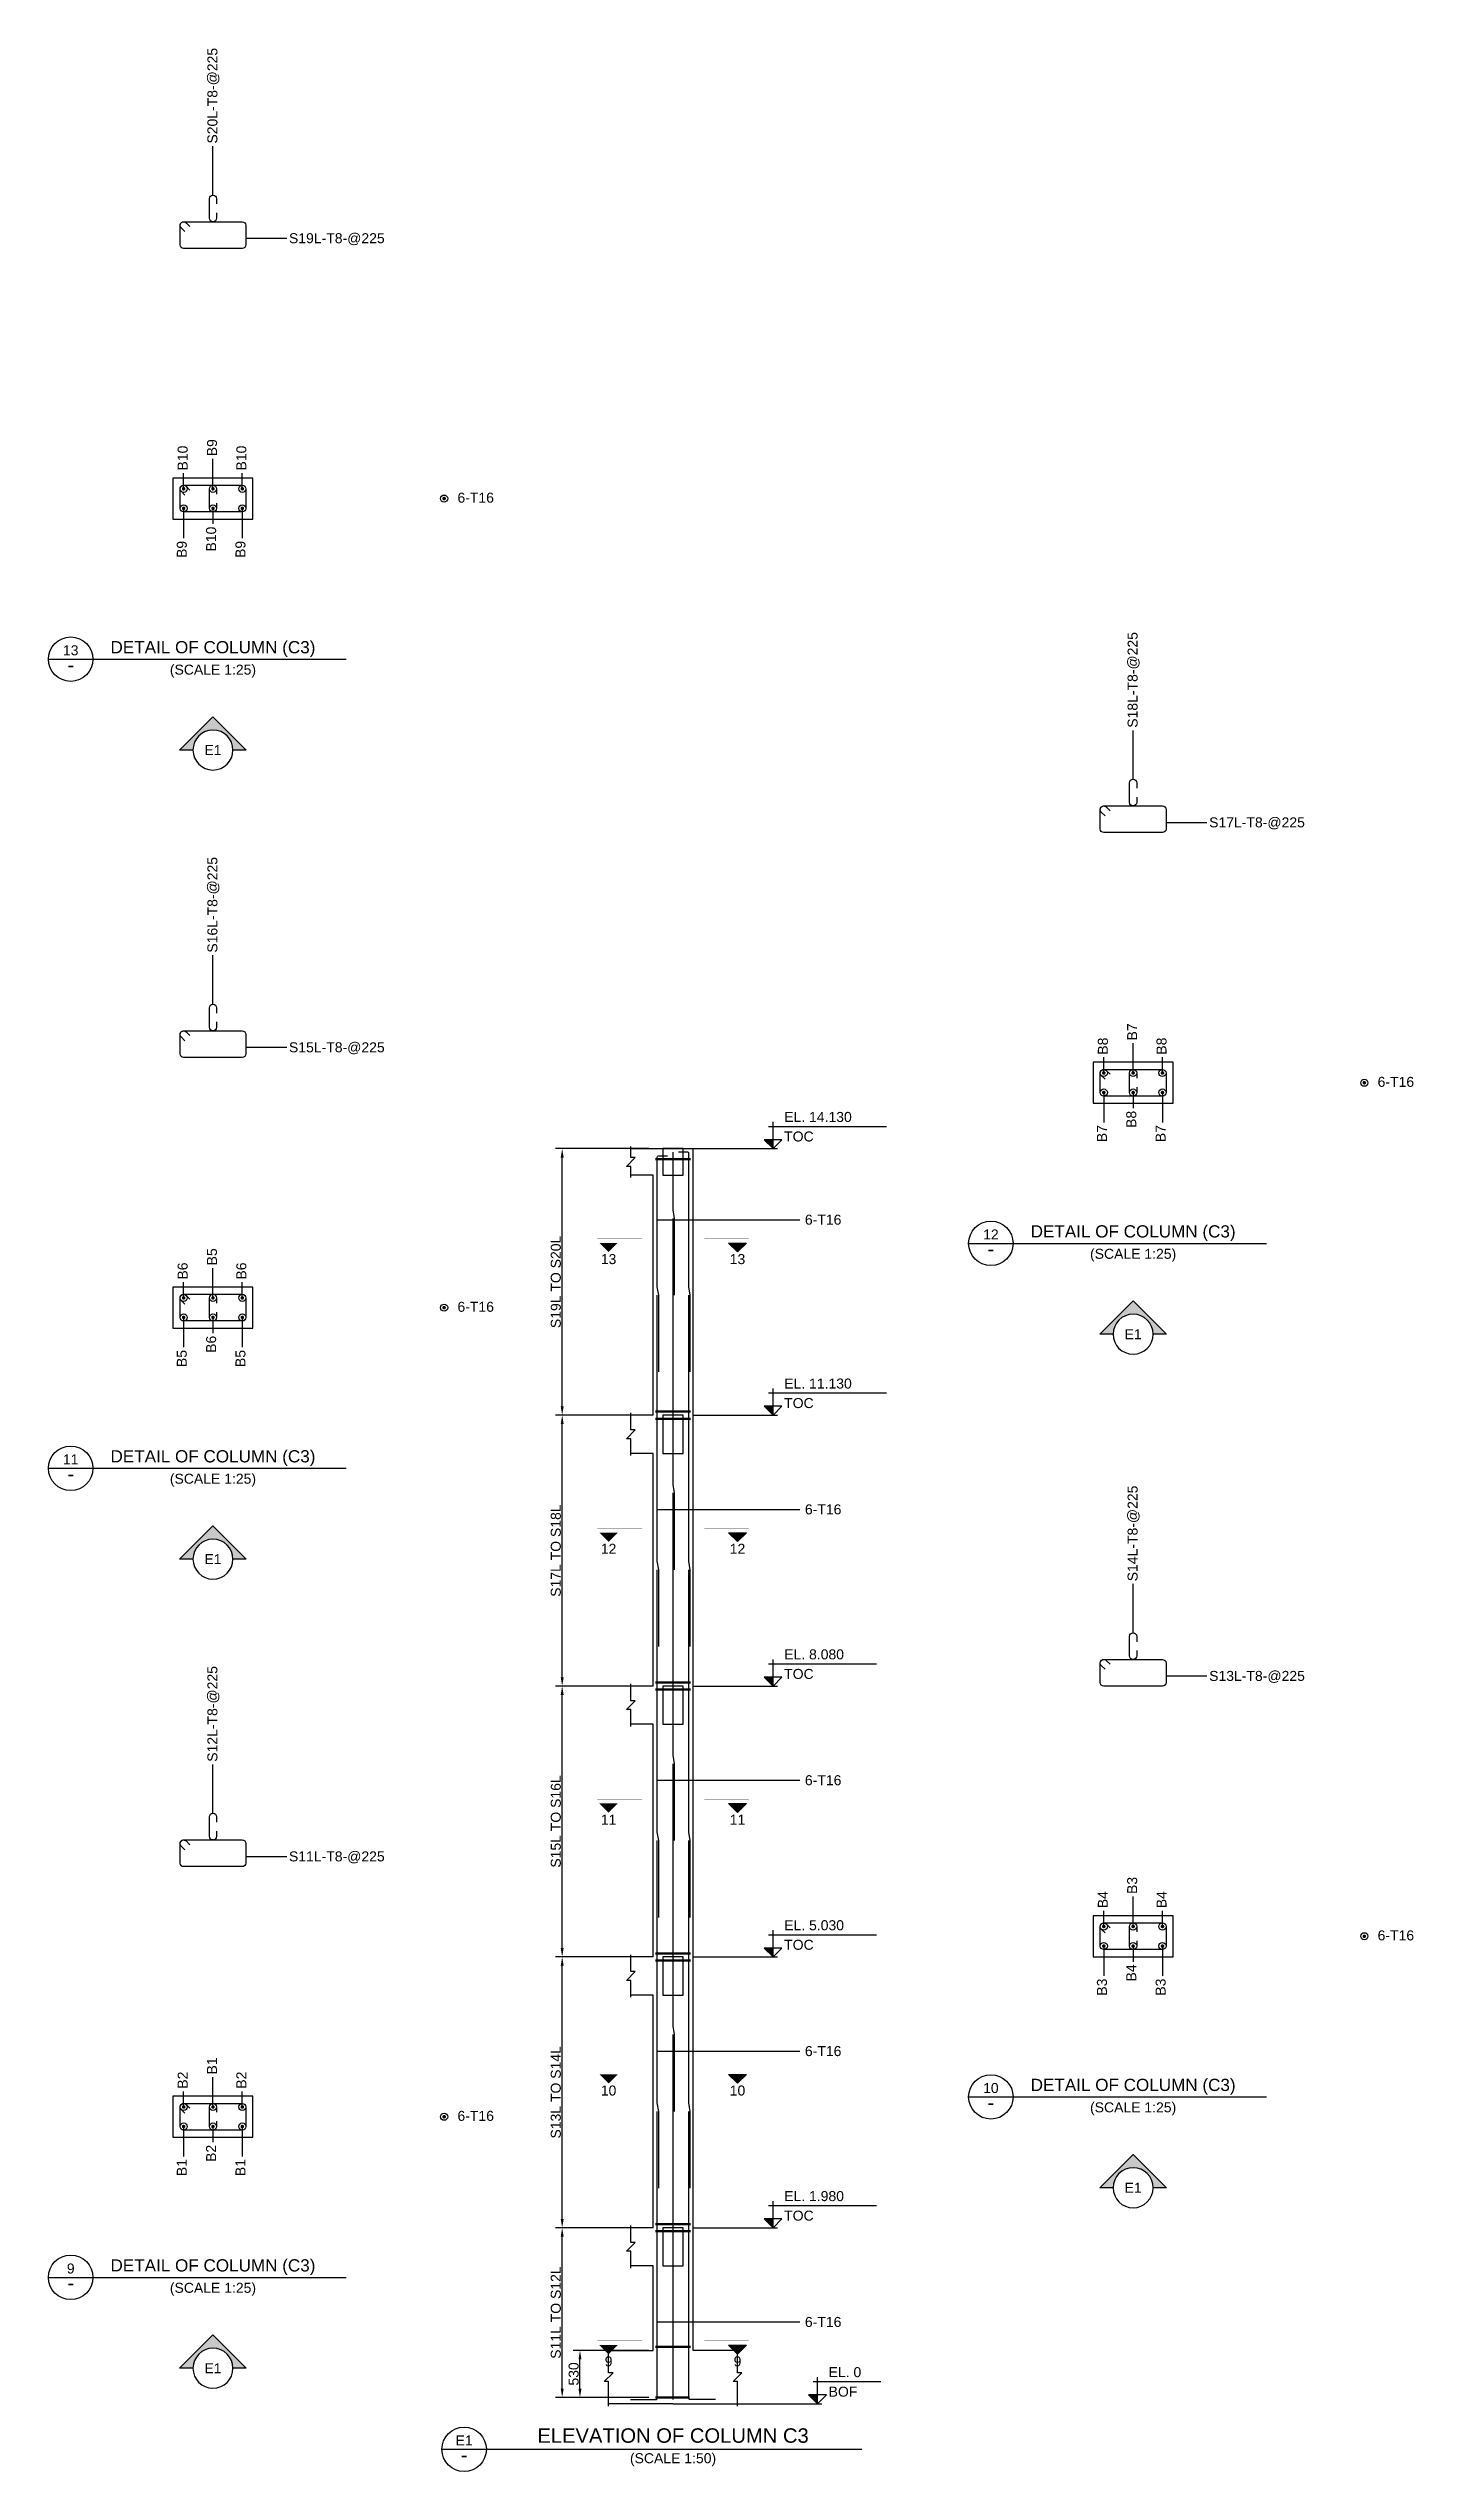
# Model space of a CAD drawing. Header units: inches. Extents: x -816171 to 9366335, y -450961 to 689132.
# Drawn here: x 123873 to 154581, y 15806 to 70342 of the extents above; entities that cross this region are included whole.
import ezdxf
from ezdxf.enums import TextEntityAlignment as Align

# ---------------------------------------------------------------- set-up
doc = ezdxf.new("R2010")
doc.units = ezdxf.units.IN
doc.header["$MEASUREMENT"] = 0
doc.linetypes.add('SCHidden', pattern=[1000, 500, -500])
for name, color, linetype in [('colSectionMarkLayer', 5, 'Continuous'), ('Concrete Line', 2, 'Continuous'), ('Dim', 31, 'Continuous'), ('Hatch', 25, 'Continuous'), ('Labels', 4, 'Continuous'), ('Link', 225, 'Continuous'), ('Reinforcement', 130, 'Continuous'), ('Text', 31, 'Continuous'), ('Text_Scale', 31, 'Continuous')]:
    doc.layers.add(name, color=color, linetype=linetype)
doc.styles.add('SC-BBS1', font='SansSerif')
doc.styles.add('SC-COL2', font='SansSerif')
doc.styles.get("Standard").update_dxf_attribs({"font": 'txt.shx'})
doc.dimstyles.new('ColumnSch', dxfattribs={"dimtxt": 225, "dimasz": 200, "dimexe": 150, "dimexo": 150, "dimgap": 25, "dimtad": 1, "dimtoh": 1, "dimdec": 4, "dimzin": 0, "dimdsep": 46, "dimtxsty": 'SC-COL2', "dimcen": 0.09, "dimclrd": 8, "dimclre": 8, "dimclrt": 31, "dimadec": 0, "dimazin": 0, "dimtfac": 1, "dimtdec": 0, "dimtix": 1, "dimtofl": 0, "dimtmove": 0, "dimatfit": 3, "dimfxl": 1, "dimtolj": 1, "dimtzin": 0, "dimarcsym": 0})
doc.dimstyles.get("Standard").update_dxf_attribs({"dimtxt": 0.18, "dimasz": 0.18, "dimexe": 0.18, "dimexo": 0.0625, "dimgap": 0.09, "dimtad": 0, "dimtih": 1, "dimtoh": 1, "dimdec": 4, "dimzin": 0, "dimdsep": 46, "dimtxsty": 'Standard', "dimcen": 0.09, "dimadec": 0, "dimazin": 0, "dimtfac": 1, "dimtdec": 4, "dimtofl": 0, "dimtmove": 0, "dimatfit": 3, "dimfxl": 1, "dimtolj": 1, "dimtzin": 0, "dimarcsym": 0})

msp = doc.modelspace()

# ---------------------------------------------------------------- texts
at = {"layer": 'colSectionMarkLayer', "style": 'SC-BBS1'}
for s, p in [('13', (136473.34546, 43206.4638)), ('13', (139373.34546, 43206.4638)), ('12', (136473.34546, 36686.4638)), ('12', (139373.34546, 36686.4638)), ('11', (136473.34546, 30590.4638)), ('11', (139373.34546, 30590.4638)), ('10', (136473.34546, 24494.4638)), ('10', (139373.34546, 24494.4638)), ('9', (136473.34546, 18398.4638)), ('9', (139373.34546, 18398.4638))]:
    msp.add_text(s, height=225, dxfattribs=at).set_placement(p, align=Align.TOP_CENTER)
at = {"layer": 'Dim', "style": 'SC-COL2'}
for s, p in [('B10', (126891.34546, 60843.4638)), ('B9', (127551.34546, 61163.4638)), ('B10', (128211.34546, 60843.4638)), ('B8', (147591.34546, 47695.4638)), ('B7', (148251.34546, 48015.4638)), ('B8', (148911.34546, 47695.4638)), ('B5', (127551.34546, 42953.4638)), ('B6', (126891.34546, 42633.4638)), ('B6', (128211.34546, 42633.4638)), ('B3', (148251.34546, 28805.4638)), ('B4', (147591.34546, 28485.4638)), ('B4', (148911.34546, 28485.4638)), ('B1', (127551.34546, 24743.4638)), ('B2', (126891.34546, 24423.4638)), ('B2', (128211.34546, 24423.4638))]:
    msp.add_text(s, height=225, rotation=90, dxfattribs=at).set_placement(p, align=Align.MIDDLE_LEFT)
for s, p in [('B10', (127531.34546, 59579.4638)), ('B9', (126871.34546, 59259.4638)), ('B9', (128191.34546, 59259.4638)), ('B8', (148231.34546, 46431.4638)), ('B7', (147571.34546, 46111.4638)), ('B7', (148891.34546, 46111.4638)), ('B5', (126871.34546, 41049.4638)), ('B6', (127531.34546, 41369.4638)), ('B5', (128191.34546, 41049.4638)), ('B3', (147571.34546, 26901.4638)), ('B4', (148231.34546, 27221.4638)), ('B3', (148891.34546, 26901.4638)), ('B2', (127531.34546, 23159.4638)), ('B1', (126871.34546, 22839.4638)), ('B1', (128191.34546, 22839.4638))]:
    msp.add_text(s, height=225, rotation=90, dxfattribs=at).set_placement(p, align=Align.MIDDLE_RIGHT)
at = {"layer": 'Labels', "style": 'SC-BBS1'}
for s, height, p in [('13', 225, (124373.34546, 56616.4638)), ('DETAIL OF COLUMN (C3)', 275, (127573.34546, 56646.4638)), ('12', 225, (145073.34546, 43468.4638)), ('DETAIL OF COLUMN (C3)', 275, (148273.34546, 43498.4638)), ('DETAIL OF COLUMN (C3)', 275, (127573.34546, 38436.4638)), ('11', 225, (124373.34546, 38406.4638)), ('10', 225, (145073.34546, 24258.4638)), ('DETAIL OF COLUMN (C3)', 275, (148273.34546, 24288.4638)), ('9', 225, (124373.34546, 20196.4638)), ('DETAIL OF COLUMN (C3)', 275, (127573.34546, 20226.4638)), ('E1', 225, (133223.34546, 16326.4638)), ('ELEVATION OF COLUMN C3', 325, (137923.34546, 16356.4638))]:
    msp.add_text(s, height=height, dxfattribs=at).set_placement(p, align=Align.BOTTOM_CENTER)
for s, height, p in [('-', 325, (124373.34546, 56471.4638)), ('E1', 225, (127573.34546, 54551.4638)), ('-', 325, (145073.34546, 43323.4638)), ('E1', 225, (148273.34546, 41403.4638)), ('-', 325, (124373.34546, 38261.4638)), ('E1', 225, (127573.34546, 36341.4638)), ('-', 325, (145073.34546, 24113.4638)), ('E1', 225, (148273.34546, 22193.4638)), ('-', 325, (124373.34546, 20051.4638)), ('E1', 225, (127573.34546, 18131.4638)), ('-', 325, (133223.34546, 16181.4638))]:
    msp.add_text(s, height=height, dxfattribs=at).set_placement(p, align=Align.MIDDLE_CENTER)
at = {"layer": 'Text', "style": 'SC-BBS1'}
for s, p in [('S20L-T8-@225', (127673.34546, 68201.4638)), ('S18L-T8-@225', (148373.34546, 55053.4638)), ('S16L-T8-@225', (127673.34546, 49991.4638)), ('S14L-T8-@225', (148373.34546, 35843.4638)), ('S12L-T8-@225', (127673.34546, 31781.4638))]:
    msp.add_text(s, height=225, rotation=90, dxfattribs=at).set_placement(p)
for s, p in [('S19L-T8-@225', (129283.34546, 66071.4638)), ('6-T16', (133073.34546, 60231.4638)), ('S17L-T8-@225', (149983.34546, 52923.4638)), ('S15L-T8-@225', (129283.34546, 47861.4638)), ('6-T16', (153773.34546, 47083.4638)), ('6-T16', (133073.34546, 42021.4638)), ('S13L-T8-@225', (149983.34546, 33713.4638)), ('S11L-T8-@225', (129283.34546, 29651.4638)), ('6-T16', (153773.34546, 27873.4638)), ('6-T16', (133073.34546, 23811.4638))]:
    msp.add_text(s, height=225, dxfattribs=at).set_placement(p, align=Align.MIDDLE_LEFT)
for p in [(127573.34546, 56181.4638), (148273.34546, 43033.4638), (127573.34546, 37971.4638), (148273.34546, 23823.4638), (127573.34546, 19761.4638)]:
    msp.add_text('(SCALE 1:25)', height=225, dxfattribs=at).set_placement(p, align=Align.BOTTOM_CENTER)
for s, p in [('EL. 14.130', (140423.34546, 46181.4638)), ('TOC', (140423.34546, 45741.4638)), ('EL. 11.130', (140423.34546, 40181.4638)), ('TOC', (140423.34546, 39741.4638)), ('TOC', (140423.34546, 33645.4638)), ('EL. 8.080', (140423.34546, 34085.4638)), ('EL. 5.030', (140423.34546, 27989.4638)), ('TOC', (140423.34546, 27549.4638)), ('EL. 1.980', (140423.34546, 21893.4638)), ('TOC', (140423.34546, 21453.4638)), ('EL. 0', (141423.34546, 17931.4638)), ('BOF', (141423.34546, 17491.4638))]:
    msp.add_text(s, height=225, dxfattribs=at).set_placement(p)
at = {"layer": 'Text', "char_height": 225, "attachment_point": 1, "style": 'SC-BBS1'}
for insert in [(140889.84546, 44093.9638), (140889.84546, 37573.9638), (140889.84546, 31477.9638), (140889.84546, 25381.9638), (140889.84546, 19285.9638)]:
    msp.add_mtext('6-T16', dxfattribs=dict(at, insert=insert))
at = {"layer": 'Text_Scale', "style": 'SC-BBS1'}
msp.add_text('(SCALE 1:50)', height=225, dxfattribs=at).set_placement((137923.34546, 15926.4638), align=Align.BOTTOM_CENTER)

# ---------------------------------------------------------------- blocks, each defined once
blk = doc.blocks.new('*D592')
at = {"layer": 'DEFPOINTS', "color": 0, "transparency": 16777216}
for p in [(135429, 21293), (137529, 21293), (137529, 17475)]:
    blk.add_point(p, dxfattribs=at)
at = {"layer": 'Dim', "color": 8, "lineweight": -2, "transparency": 16777216}
for p, q in [((137379, 21293), (135279, 21293)), ((135429, 17675), (135429, 21093)), ((137379, 17475), (135279, 17475))]:
    blk.add_line(p, q, dxfattribs=at)
at = {"layer": 'Dim', "color": 8, "transparency": 16777216}
for points in [[(135396, 21093), (135463, 21093), (135429, 21293)], [(135396, 17675), (135463, 17675), (135429, 17475)]]:
    blk.add_solid(points, dxfattribs=at)
at = {"layer": 'Dim', "color": 31, "lineweight": 50, "transparency": 16777216, "insert": (135287, 19384), "char_height": 225, "attachment_point": 5, "rotation": 90, "style": 'SC-COL2'}
blk.add_mtext('\\A1;S11L TO S12L', dxfattribs=at)
blk = doc.blocks.new('*D593')
at = {"layer": 'DEFPOINTS', "color": 0, "transparency": 16777216}
for p in [(135829, 18531), (137529, 18531), (137529, 17475)]:
    blk.add_point(p, dxfattribs=at)
at = {"layer": 'Dim', "color": 8, "lineweight": -2, "transparency": 16777216}
for p, q in [((137379, 18531), (135679, 18531)), ((135829, 17675), (135829, 18331)), ((137379, 17475), (135679, 17475))]:
    blk.add_line(p, q, dxfattribs=at)
at = {"layer": 'Dim', "color": 8, "transparency": 16777216}
for points in [[(135796, 18331), (135863, 18331), (135829, 18531)], [(135796, 17675), (135863, 17675), (135829, 17475)]]:
    blk.add_solid(points, dxfattribs=at)
at = {"layer": 'Dim', "color": 31, "lineweight": 50, "transparency": 16777216, "insert": (135688, 18003), "char_height": 225, "attachment_point": 5, "rotation": 90, "style": 'SC-COL2'}
blk.add_mtext('\\A1;530', dxfattribs=at)
blk = doc.blocks.new('*D594')
at = {"layer": 'DEFPOINTS', "color": 0, "transparency": 16777216}
for p in [(135429, 27389), (137529, 27389), (137529, 21293)]:
    blk.add_point(p, dxfattribs=at)
at = {"layer": 'Dim', "color": 8, "lineweight": -2, "transparency": 16777216}
for p, q in [((137379, 27389), (135279, 27389)), ((135429, 21493), (135429, 27189)), ((137379, 21293), (135279, 21293))]:
    blk.add_line(p, q, dxfattribs=at)
at = {"layer": 'Dim', "color": 8, "transparency": 16777216}
for points in [[(135396, 27189), (135463, 27189), (135429, 27389)], [(135396, 21493), (135463, 21493), (135429, 21293)]]:
    blk.add_solid(points, dxfattribs=at)
at = {"layer": 'Dim', "color": 31, "lineweight": 50, "transparency": 16777216, "insert": (135287, 24341), "char_height": 225, "attachment_point": 5, "rotation": 90, "style": 'SC-COL2'}
blk.add_mtext('\\A1;S13L TO S14L', dxfattribs=at)
blk = doc.blocks.new('*D595')
at = {"layer": 'DEFPOINTS', "color": 0, "transparency": 16777216}
for p in [(135429, 33485), (137529, 33485), (137529, 27389)]:
    blk.add_point(p, dxfattribs=at)
at = {"layer": 'Dim', "color": 8, "lineweight": -2, "transparency": 16777216}
for p, q in [((137379, 33485), (135279, 33485)), ((135429, 27589), (135429, 33285)), ((137379, 27389), (135279, 27389))]:
    blk.add_line(p, q, dxfattribs=at)
at = {"layer": 'Dim', "color": 8, "transparency": 16777216}
for points in [[(135396, 33285), (135463, 33285), (135429, 33485)], [(135396, 27589), (135463, 27589), (135429, 27389)]]:
    blk.add_solid(points, dxfattribs=at)
at = {"layer": 'Dim', "color": 31, "lineweight": 50, "transparency": 16777216, "insert": (135287, 30437), "char_height": 225, "attachment_point": 5, "rotation": 90, "style": 'SC-COL2'}
blk.add_mtext('\\A1;S15L TO S16L', dxfattribs=at)
blk = doc.blocks.new('*D596')
at = {"layer": 'DEFPOINTS', "color": 0, "transparency": 16777216}
for p in [(135429, 39581), (137529, 39581), (137529, 33485)]:
    blk.add_point(p, dxfattribs=at)
at = {"layer": 'Dim', "color": 8, "lineweight": -2, "transparency": 16777216}
for p, q in [((137379, 39581), (135279, 39581)), ((135429, 33685), (135429, 39381)), ((137379, 33485), (135279, 33485))]:
    blk.add_line(p, q, dxfattribs=at)
at = {"layer": 'Dim', "color": 8, "transparency": 16777216}
for points in [[(135396, 39381), (135463, 39381), (135429, 39581)], [(135396, 33685), (135463, 33685), (135429, 33485)]]:
    blk.add_solid(points, dxfattribs=at)
at = {"layer": 'Dim', "color": 31, "lineweight": 50, "transparency": 16777216, "insert": (135287, 36533), "char_height": 225, "attachment_point": 5, "rotation": 90, "style": 'SC-COL2'}
blk.add_mtext('\\A1;S17L TO S18L', dxfattribs=at)
blk = doc.blocks.new('*D597')
at = {"layer": 'DEFPOINTS', "color": 0, "transparency": 16777216}
for p in [(135429, 45581), (137529, 45581), (137529, 39581)]:
    blk.add_point(p, dxfattribs=at)
at = {"layer": 'Dim', "color": 8, "lineweight": -2, "transparency": 16777216}
for p, q in [((137379, 45581), (135279, 45581)), ((135429, 39781), (135429, 45381)), ((137379, 39581), (135279, 39581))]:
    blk.add_line(p, q, dxfattribs=at)
at = {"layer": 'Dim', "color": 8, "transparency": 16777216}
for points in [[(135396, 45381), (135463, 45381), (135429, 45581)], [(135396, 39781), (135463, 39781), (135429, 39581)]]:
    blk.add_solid(points, dxfattribs=at)
at = {"layer": 'Dim', "color": 31, "lineweight": 50, "transparency": 16777216, "insert": (135287, 42581), "char_height": 225, "attachment_point": 5, "rotation": 90, "style": 'SC-COL2'}
blk.add_mtext('\\A1;S19L TO S20L', dxfattribs=at)

# ---------------------------------------------------------------- dimensions: what is measured, and where the dimension line sits
at = {"layer": 'Dim', "lineweight": 50}
for p1, p2, distance, text, picture, middle in [((137529.34546, 39581.4638), (137529.34546, 45581.4638), 2100, 'S19L TO S20L', '*D597', (135286.75287, 42581.4638)), ((137529.34546, 33485.4638), (137529.34546, 39581.4638), 2100, 'S17L TO S18L', '*D596', (135286.75287, 36533.4638)), ((137529.34546, 27389.4638), (137529.34546, 33485.4638), 2100, 'S15L TO S16L', '*D595', (135286.59855, 30437.4638)), ((137529.34546, 21293.4638), (137529.34546, 27389.4638), 2100, 'S13L TO S14L', '*D594', (135286.59855, 24341.4638)), ((137529.34546, 17475.4638), (137529.34546, 21293.4638), 2100, 'S11L TO S12L', '*D592', (135286.75287, 19384.4638)), ((137529.34546, 17475.4638), (137529.34546, 18531.4638), 1700, '530', '*D593', (135688.29608, 18003.4638))]:
    dim = msp.add_aligned_dim(p1=p1, p2=p2, distance=distance, text=text, dimstyle='ColumnSch', dxfattribs=at)
    dim.commit()
    dim.dimension.update_dxf_attribs({"geometry": picture, "text_midpoint": middle})

# ---------------------------------------------------------------- hatches: boundary and pattern name
at = {"layer": 'Hatch'}
h = msp.add_hatch(color=256, dxfattribs=at)
edge = h.paths.add_edge_path(flags=16)
edge.add_line((127123.34546, 54551.4638), (126823.34546, 54551.4638))
edge.add_line((126823.34546, 54551.4638), (127573.34546, 55301.4638))
edge.add_line((127573.34546, 55301.4638), (128323.34546, 54551.4638))
edge.add_line((128323.34546, 54551.4638), (128023.34546, 54551.4638))
edge.add_arc((127573.34546, 54551.4638), 450, 0, 180)
for points in [[(140173.34546, 45581.4638), (140173.34546, 45781.4638), (139973.34546, 45781.4638)], [(136273.34546, 43456.4638), (136473.34546, 43256.4638), (136673.34546, 43456.4638), (136273.34546, 43456.4638)], [(139573.34546, 43456.4638), (139373.34546, 43256.4638), (139173.34546, 43456.4638), (139573.34546, 43456.4638)], [(140173.34546, 39581.4638), (140173.34546, 39781.4638), (139973.34546, 39781.4638)], [(136273.34546, 36936.4638), (136473.34546, 36736.4638), (136673.34546, 36936.4638), (136273.34546, 36936.4638)], [(139573.34546, 36936.4638), (139373.34546, 36736.4638), (139173.34546, 36936.4638), (139573.34546, 36936.4638)], [(140173.34546, 33485.4638), (140173.34546, 33685.4638), (139973.34546, 33685.4638)], [(136273.34546, 30840.4638), (136473.34546, 30640.4638), (136673.34546, 30840.4638), (136273.34546, 30840.4638)], [(139573.34546, 30840.4638), (139373.34546, 30640.4638), (139173.34546, 30840.4638), (139573.34546, 30840.4638)], [(140173.34546, 27389.4638), (140173.34546, 27589.4638), (139973.34546, 27589.4638)], [(136273.34546, 24744.4638), (136473.34546, 24544.4638), (136673.34546, 24744.4638), (136273.34546, 24744.4638)], [(139573.34546, 24744.4638), (139373.34546, 24544.4638), (139173.34546, 24744.4638), (139573.34546, 24744.4638)], [(140173.34546, 21293.4638), (140173.34546, 21493.4638), (139973.34546, 21493.4638)], [(136273.34546, 18648.4638), (136473.34546, 18448.4638), (136673.34546, 18648.4638), (136273.34546, 18648.4638)], [(139573.34546, 18648.4638), (139373.34546, 18448.4638), (139173.34546, 18648.4638), (139573.34546, 18648.4638)], [(141173.34546, 17331.4638), (141173.34546, 17531.4638), (140973.34546, 17531.4638)]]:
    msp.add_hatch(color=256, dxfattribs=at).paths.add_polyline_path(points, flags=0)
h = msp.add_hatch(color=256, dxfattribs=at)
edge = h.paths.add_edge_path(flags=16)
edge.add_line((147823.34546, 41403.4638), (147523.34546, 41403.4638))
edge.add_line((147523.34546, 41403.4638), (148273.34546, 42153.4638))
edge.add_line((148273.34546, 42153.4638), (149023.34546, 41403.4638))
edge.add_line((149023.34546, 41403.4638), (148723.34546, 41403.4638))
edge.add_arc((148273.34546, 41403.4638), 450, 0, 180)
h = msp.add_hatch(color=256, dxfattribs=at)
edge = h.paths.add_edge_path(flags=16)
edge.add_line((127123.34546, 36341.4638), (126823.34546, 36341.4638))
edge.add_line((126823.34546, 36341.4638), (127573.34546, 37091.4638))
edge.add_line((127573.34546, 37091.4638), (128323.34546, 36341.4638))
edge.add_line((128323.34546, 36341.4638), (128023.34546, 36341.4638))
edge.add_arc((127573.34546, 36341.4638), 450, 0, 180)
h = msp.add_hatch(color=256, dxfattribs=at)
edge = h.paths.add_edge_path(flags=16)
edge.add_line((147823.34546, 22193.4638), (147523.34546, 22193.4638))
edge.add_line((147523.34546, 22193.4638), (148273.34546, 22943.4638))
edge.add_line((148273.34546, 22943.4638), (149023.34546, 22193.4638))
edge.add_line((149023.34546, 22193.4638), (148723.34546, 22193.4638))
edge.add_arc((148273.34546, 22193.4638), 450, 0, 180)
h = msp.add_hatch(color=256, dxfattribs=at)
edge = h.paths.add_edge_path(flags=16)
edge.add_line((127123.34546, 18131.4638), (126823.34546, 18131.4638))
edge.add_line((126823.34546, 18131.4638), (127573.34546, 18881.4638))
edge.add_line((127573.34546, 18881.4638), (128323.34546, 18131.4638))
edge.add_line((128323.34546, 18131.4638), (128023.34546, 18131.4638))
edge.add_arc((127573.34546, 18131.4638), 450, 0, 180)

# ---------------------------------------------------------------- linework, layer by layer
at = {"lineweight": 50}
for p, q in [((137529.34546, 45341.4638), (138317.34546, 45341.4638)), ((137529.34546, 39661.4638), (138317.34546, 39661.4638)), ((137529.34546, 39501.4638), (138317.34546, 39501.4638)), ((137529.34546, 33565.4638), (138317.34546, 33565.4638)), ((137529.34546, 33405.4638), (138317.34546, 33405.4638)), ((137529.34546, 27469.4638), (138317.34546, 27469.4638)), ((137529.34546, 27309.4638), (138317.34546, 27309.4638)), ((137529.34546, 21373.4638), (138317.34546, 21373.4638)), ((137529.34546, 21213.4638), (138317.34546, 21213.4638)), ((137529.34546, 18611.4638), (138317.34546, 18611.4638)), ((137529.34546, 17475.4638), (138293.34546, 17475.4638))]:
    msp.add_line(p, q, dxfattribs=at)
at = {"layer": 'colSectionMarkLayer'}
for p, q in [((123873.34546, 56596.4638), (130573.34546, 56596.4638)), ((140073.34546, 46081.4638), (142723.34546, 46081.4638)), ((140173.34546, 45581.4638), (140173.34546, 46181.4638)), ((138373.34546, 45581.4638), (140273.34546, 45581.4638)), ((144573.34546, 43448.4638), (151273.34546, 43448.4638)), ((140073.34546, 40081.4638), (142723.34546, 40081.4638)), ((140173.34546, 39581.4638), (140173.34546, 40181.4638)), ((138373.34546, 39581.4638), (140273.34546, 39581.4638)), ((123873.34546, 38386.4638), (130573.34546, 38386.4638)), ((140073.34546, 33985.4638), (142498.34546, 33985.4638)), ((140173.34546, 33485.4638), (140173.34546, 34085.4638)), ((138373.34546, 33485.4638), (140273.34546, 33485.4638)), ((140073.34546, 27889.4638), (142498.34546, 27889.4638)), ((140173.34546, 27389.4638), (140173.34546, 27989.4638)), ((138373.34546, 27389.4638), (140273.34546, 27389.4638)), ((144573.34546, 24238.4638), (151273.34546, 24238.4638)), ((140173.34546, 21293.4638), (140173.34546, 21893.4638)), ((138373.34546, 21293.4638), (140273.34546, 21293.4638)), ((140073.34546, 21793.4638), (142498.34546, 21793.4638)), ((123873.34546, 20176.4638), (130573.34546, 20176.4638)), ((141073.34546, 17831.4638), (142598.34546, 17831.4638)), ((141173.34546, 17331.4638), (141173.34546, 17931.4638)), ((139373.34546, 17331.4638), (141273.34546, 17331.4638)), ((132723.34546, 16306.4638), (142173.34546, 16306.4638))]:
    msp.add_line(p, q, dxfattribs=at)
for points in [[(127123.34546, 54551.4638), (126823.34546, 54551.4638), (127573.34546, 55301.4638), (128323.34546, 54551.4638), (128023.34546, 54551.4638, 1), (127123.34546, 54551.4638, 1), (128023.34546, 54551.4638)], [(147823.34546, 41403.4638), (147523.34546, 41403.4638), (148273.34546, 42153.4638), (149023.34546, 41403.4638), (148723.34546, 41403.4638, 1), (147823.34546, 41403.4638, 1), (148723.34546, 41403.4638)], [(127123.34546, 36341.4638), (126823.34546, 36341.4638), (127573.34546, 37091.4638), (128323.34546, 36341.4638), (128023.34546, 36341.4638, 1), (127123.34546, 36341.4638, 1), (128023.34546, 36341.4638)], [(147823.34546, 22193.4638), (147523.34546, 22193.4638), (148273.34546, 22943.4638), (149023.34546, 22193.4638), (148723.34546, 22193.4638, 1), (147823.34546, 22193.4638, 1), (148723.34546, 22193.4638)], [(127123.34546, 18131.4638), (126823.34546, 18131.4638), (127573.34546, 18881.4638), (128323.34546, 18131.4638), (128023.34546, 18131.4638, 1), (127123.34546, 18131.4638, 1), (128023.34546, 18131.4638)]]:
    msp.add_lwpolyline(points, format="xyb", dxfattribs=at)
for points in [[(140173.34546, 45581.4638), (140373.34546, 45781.4638), (139973.34546, 45781.4638)], [(140173.34546, 39581.4638), (140373.34546, 39781.4638), (139973.34546, 39781.4638)], [(140173.34546, 33485.4638), (140373.34546, 33685.4638), (139973.34546, 33685.4638)], [(140173.34546, 27389.4638), (140373.34546, 27589.4638), (139973.34546, 27589.4638)], [(140173.34546, 21293.4638), (140373.34546, 21493.4638), (139973.34546, 21493.4638)], [(141173.34546, 17331.4638), (141373.34546, 17531.4638), (140973.34546, 17531.4638)]]:
    msp.add_lwpolyline(points, close=True, dxfattribs=at)
at = {"layer": 'colSectionMarkLayer', "const_width": 5}
for points in [[(137223.34546, 43556.4638), (136223.34546, 43556.4638)], [(136273.34546, 43456.4638), (136473.34546, 43256.4638), (136673.34546, 43456.4638), (136273.34546, 43456.4638)], [(138623.34546, 43556.4638), (139623.34546, 43556.4638)], [(137223.34546, 37036.4638), (136223.34546, 37036.4638)], [(136273.34546, 36936.4638), (136473.34546, 36736.4638), (136673.34546, 36936.4638), (136273.34546, 36936.4638)], [(138623.34546, 37036.4638), (139623.34546, 37036.4638)], [(137223.34546, 30940.4638), (136223.34546, 30940.4638)], [(136273.34546, 30840.4638), (136473.34546, 30640.4638), (136673.34546, 30840.4638), (136273.34546, 30840.4638)], [(138623.34546, 30940.4638), (139623.34546, 30940.4638)], [(137223.34546, 24844.4638), (136223.34546, 24844.4638)], [(136273.34546, 24744.4638), (136473.34546, 24544.4638), (136673.34546, 24744.4638), (136273.34546, 24744.4638)], [(138623.34546, 24844.4638), (139623.34546, 24844.4638)], [(137223.34546, 18748.4638), (136223.34546, 18748.4638)], [(136273.34546, 18648.4638), (136473.34546, 18448.4638), (136673.34546, 18648.4638), (136273.34546, 18648.4638)], [(138623.34546, 18748.4638), (139623.34546, 18748.4638)]]:
    msp.add_lwpolyline(points, dxfattribs=at)
at = {"layer": 'colSectionMarkLayer'}
for points in [[(139573.34546, 43456.4638), (139373.34546, 43256.4638), (139173.34546, 43456.4638), (139573.34546, 43456.4638)], [(139573.34546, 36936.4638), (139373.34546, 36736.4638), (139173.34546, 36936.4638), (139573.34546, 36936.4638)], [(139573.34546, 30840.4638), (139373.34546, 30640.4638), (139173.34546, 30840.4638), (139573.34546, 30840.4638)], [(139573.34546, 24744.4638), (139373.34546, 24544.4638), (139173.34546, 24744.4638), (139573.34546, 24744.4638)], [(139573.34546, 18648.4638), (139373.34546, 18448.4638), (139173.34546, 18648.4638), (139573.34546, 18648.4638)]]:
    msp.add_lwpolyline(points, dxfattribs=at)
for centre in [(124373.34546, 56596.4638), (145073.34546, 43448.4638), (124373.34546, 38386.4638), (145073.34546, 24238.4638), (124373.34546, 20176.4638), (133223.34546, 16306.4638)]:
    msp.add_circle(centre, 500, dxfattribs=at)
at = {"layer": 'Concrete Line'}
for p, q in [((136973.34546, 45581.4638), (138373.34546, 45581.4638)), ((138373.34546, 39581.4638), (138373.34546, 45581.4638)), ((137473.34546, 44981.4638), (136973.34546, 44981.4638)), ((137473.34546, 39581.4638), (137473.34546, 44981.4638)), ((137473.34546, 39581.4638), (136973.34546, 39581.4638)), ((137473.34546, 39581.4638), (137473.34546, 39581.4638)), ((137473.34546, 39581.4638), (137473.34546, 39581.4638)), ((138373.34546, 33485.4638), (138373.34546, 39581.4638)), ((138373.34546, 39581.4638), (138373.34546, 39581.4638)), ((138373.34546, 39581.4638), (138373.34546, 39581.4638)), ((137473.34546, 38721.4638), (136973.34546, 38721.4638)), ((137473.34546, 33485.4638), (137473.34546, 38721.4638)), ((137473.34546, 33485.4638), (136973.34546, 33485.4638)), ((137473.34546, 33485.4638), (137473.34546, 33485.4638)), ((137473.34546, 33485.4638), (137473.34546, 33485.4638)), ((138373.34546, 27389.4638), (138373.34546, 33485.4638)), ((138373.34546, 33485.4638), (138373.34546, 33485.4638)), ((138373.34546, 33485.4638), (138373.34546, 33485.4638)), ((137473.34546, 32625.4638), (136973.34546, 32625.4638)), ((137473.34546, 27389.4638), (137473.34546, 32625.4638)), ((137473.34546, 27389.4638), (136973.34546, 27389.4638)), ((137473.34546, 27389.4638), (137473.34546, 27389.4638)), ((137473.34546, 27389.4638), (137473.34546, 27389.4638)), ((138373.34546, 21293.4638), (138373.34546, 27389.4638)), ((138373.34546, 27389.4638), (138373.34546, 27389.4638)), ((138373.34546, 27389.4638), (138373.34546, 27389.4638)), ((137473.34546, 26529.4638), (136973.34546, 26529.4638)), ((137473.34546, 21293.4638), (137473.34546, 26529.4638)), ((137473.34546, 21293.4638), (136973.34546, 21293.4638)), ((137473.34546, 21293.4638), (137473.34546, 21293.4638)), ((137473.34546, 21293.4638), (137473.34546, 21293.4638)), ((138373.34546, 18531.4638), (138373.34546, 21293.4638)), ((138373.34546, 21293.4638), (138373.34546, 21293.4638)), ((138373.34546, 21293.4638), (138373.34546, 21293.4638)), ((137473.34546, 20433.4638), (136973.34546, 20433.4638)), ((137473.34546, 18531.4638), (137473.34546, 20433.4638)), ((136473.34546, 18531.4638), (137473.34546, 18531.4638)), ((139373.34546, 18531.4638), (138373.34546, 18531.4638)), ((139373.34546, 18531.4638), (138373.34546, 18531.4638)), ((137923.34546, 17331.4638), (136473.34546, 17331.4638)), ((137923.34546, 17331.4638), (139373.34546, 17331.4638))]:
    msp.add_line(p, q, dxfattribs=at)
for points in [[(126673.34546, 59751.4638), (128473.34546, 59751.4638), (128473.34546, 59751.4638), (128473.34546, 60671.4638), (128473.34546, 60671.4638), (126673.34546, 60671.4638), (126673.34546, 60671.4638), (126673.34546, 59751.4638)], [(147373.34546, 46603.4638), (149173.34546, 46603.4638), (149173.34546, 46603.4638), (149173.34546, 47523.4638), (149173.34546, 47523.4638), (147373.34546, 47523.4638), (147373.34546, 47523.4638), (147373.34546, 46603.4638)], [(137693.34546, 45581.4638), (137693.34546, 44981.4638), (138153.34546, 44981.4638), (138153.34546, 45581.4638)], [(126673.34546, 41541.4638), (128473.34546, 41541.4638), (128473.34546, 41541.4638), (128473.34546, 42461.4638), (128473.34546, 42461.4638), (126673.34546, 42461.4638), (126673.34546, 42461.4638), (126673.34546, 41541.4638)], [(137693.34546, 39581.4638), (137693.34546, 38721.4638), (138153.34546, 38721.4638), (138153.34546, 39581.4638)], [(137693.34546, 33485.4638), (137693.34546, 32625.4638), (138153.34546, 32625.4638), (138153.34546, 33485.4638)], [(147373.34546, 27393.4638), (149173.34546, 27393.4638), (149173.34546, 27393.4638), (149173.34546, 28313.4638), (149173.34546, 28313.4638), (147373.34546, 28313.4638), (147373.34546, 28313.4638), (147373.34546, 27393.4638)], [(137693.34546, 27389.4638), (137693.34546, 26529.4638), (138153.34546, 26529.4638), (138153.34546, 27389.4638)], [(126673.34546, 23331.4638), (128473.34546, 23331.4638), (128473.34546, 23331.4638), (128473.34546, 24251.4638), (128473.34546, 24251.4638), (126673.34546, 24251.4638), (126673.34546, 24251.4638), (126673.34546, 23331.4638)], [(137693.34546, 21293.4638), (137693.34546, 20433.4638), (138153.34546, 20433.4638), (138153.34546, 21293.4638)]]:
    msp.add_lwpolyline(points, close=True, dxfattribs=at)
for points in [[(136973.34546, 44931.4638), (136973.34546, 45181.4638), (136873.34546, 45181.4638), (137073.34546, 45381.4638), (136973.34546, 45381.4638), (136973.34546, 45631.4638)], [(136973.34546, 38671.4638), (136973.34546, 39051.4638), (136873.34546, 39051.4638), (137073.34546, 39251.4638), (136973.34546, 39251.4638), (136973.34546, 39631.4638)], [(136973.34546, 32575.4638), (136973.34546, 32955.4638), (136873.34546, 32955.4638), (137073.34546, 33155.4638), (136973.34546, 33155.4638), (136973.34546, 33535.4638)], [(136973.34546, 26479.4638), (136973.34546, 26859.4638), (136873.34546, 26859.4638), (137073.34546, 27059.4638), (136973.34546, 27059.4638), (136973.34546, 27439.4638)], [(136973.34546, 20383.4638), (136973.34546, 20763.4638), (136873.34546, 20763.4638), (137073.34546, 20963.4638), (136973.34546, 20963.4638), (136973.34546, 21343.4638)], [(136473.34546, 17281.4638), (136473.34546, 17831.4638), (136373.34546, 17831.4638), (136573.34546, 18031.4638), (136473.34546, 18031.4638), (136473.34546, 18581.4638)], [(139373.34546, 17281.4638), (139373.34546, 17831.4638), (139273.34546, 17831.4638), (139473.34546, 18031.4638), (139373.34546, 18031.4638), (139373.34546, 18581.4638)]]:
    msp.add_lwpolyline(points, dxfattribs=at)
at = {"layer": 'Concrete Line', "linetype": 'SCHidden', "ltscale": 0.3}
for points in [[(137693.34546, 39581.4638), (137693.34546, 38721.4638), (138153.34546, 38721.4638), (138153.34546, 39581.4638)], [(137693.34546, 33485.4638), (137693.34546, 32625.4638), (138153.34546, 32625.4638), (138153.34546, 33485.4638)], [(137693.34546, 27389.4638), (137693.34546, 26529.4638), (138153.34546, 26529.4638), (138153.34546, 27389.4638)], [(137693.34546, 21293.4638), (137693.34546, 20433.4638), (138153.34546, 20433.4638), (138153.34546, 21293.4638)]]:
    msp.add_lwpolyline(points, close=True, dxfattribs=at)
at = {"layer": 'Dim', "color": 8}
for p, q in [((127573.34546, 60463.4638), (127573.34546, 61103.4638)), ((126913.34546, 60463.4638), (126913.34546, 60783.4638)), ((128233.34546, 60463.4638), (128233.34546, 60783.4638)), ((126913.34546, 59959.4638), (126913.34546, 59319.4638)), ((127573.34546, 59959.4638), (127573.34546, 59639.4638)), ((128233.34546, 59959.4638), (128233.34546, 59319.4638)), ((147613.34546, 47315.4638), (147613.34546, 47635.4638)), ((148273.34546, 47315.4638), (148273.34546, 47955.4638)), ((148933.34546, 47315.4638), (148933.34546, 47635.4638)), ((147613.34546, 46811.4638), (147613.34546, 46171.4638)), ((148273.34546, 46811.4638), (148273.34546, 46491.4638)), ((148933.34546, 46811.4638), (148933.34546, 46171.4638)), ((126913.34546, 42253.4638), (126913.34546, 42573.4638)), ((127573.34546, 42253.4638), (127573.34546, 42893.4638)), ((128233.34546, 42253.4638), (128233.34546, 42573.4638)), ((126913.34546, 41749.4638), (126913.34546, 41109.4638)), ((127573.34546, 41749.4638), (127573.34546, 41429.4638)), ((128233.34546, 41749.4638), (128233.34546, 41109.4638)), ((147613.34546, 28105.4638), (147613.34546, 28425.4638)), ((148273.34546, 28105.4638), (148273.34546, 28745.4638)), ((148933.34546, 28105.4638), (148933.34546, 28425.4638)), ((147613.34546, 27601.4638), (147613.34546, 26961.4638)), ((148273.34546, 27601.4638), (148273.34546, 27281.4638)), ((148933.34546, 27601.4638), (148933.34546, 26961.4638)), ((127573.34546, 24043.4638), (127573.34546, 24683.4638)), ((126913.34546, 24043.4638), (126913.34546, 24363.4638)), ((128233.34546, 24043.4638), (128233.34546, 24363.4638)), ((126913.34546, 23539.4638), (126913.34546, 22899.4638)), ((127573.34546, 23539.4638), (127573.34546, 23219.4638)), ((128233.34546, 23539.4638), (128233.34546, 22899.4638))]:
    msp.add_line(p, q, dxfattribs=at)
at = {"layer": 'Link'}
for points in [[(127653.34546, 66641.4638), (127653.34546, 66521.4638, -1), (127493.34546, 66521.4638), (127493.34546, 66961.4638, -1), (127653.34546, 66961.4638), (127653.34546, 66841.4638)], [(126941.62947, 66220.0424), (126856.77681, 66304.89537, -0.6681779738), (126913.34546, 66441.4638), (128233.34546, 66441.4638, -0.4142135624), (128313.34546, 66361.4638), (128313.34546, 65921.4638, -0.4142135624), (128233.34546, 65841.4638), (126913.34546, 65841.4638, -0.4142135624), (126833.34546, 65921.4638), (126833.34546, 66361.4638, -0.6681793021), (126969.9141, 66418.03224), (127054.76676, 66333.17927)], [(126941.62947, 60290.0424), (126856.77681, 60374.89537, -0.6681779738), (126913.34546, 60511.4638), (128233.34546, 60511.4638, -0.4142135624), (128313.34546, 60431.4638), (128313.34546, 59991.4638, -0.4142135624), (128233.34546, 59911.4638), (126913.34546, 59911.4638, -0.4142135624), (126833.34546, 59991.4638), (126833.34546, 60431.4638, -0.6681793021), (126969.9141, 60488.03224), (127054.76676, 60403.17927)], [(127653.34546, 60111.4638), (127653.34546, 59991.4638, -1), (127493.34546, 59991.4638), (127493.34546, 60431.4638, -1), (127653.34546, 60431.4638), (127653.34546, 60311.4638)], [(148353.34546, 53493.4638), (148353.34546, 53373.4638, -1), (148193.34546, 53373.4638), (148193.34546, 53813.4638, -1), (148353.34546, 53813.4638), (148353.34546, 53693.4638)], [(147641.62947, 53072.0424), (147556.77681, 53156.89537, -0.6681779738), (147613.34546, 53293.4638), (148933.34546, 53293.4638, -0.4142135624), (149013.34546, 53213.4638), (149013.34546, 52773.4638, -0.4142135624), (148933.34546, 52693.4638), (147613.34546, 52693.4638, -0.4142135624), (147533.34546, 52773.4638), (147533.34546, 53213.4638, -0.6681793021), (147669.9141, 53270.03224), (147754.76676, 53185.17927)], [(127653.34546, 48431.4638), (127653.34546, 48311.4638, -1), (127493.34546, 48311.4638), (127493.34546, 48751.4638, -1), (127653.34546, 48751.4638), (127653.34546, 48631.4638)], [(126941.62947, 48010.0424), (126856.77681, 48094.89537, -0.6681779738), (126913.34546, 48231.4638), (128233.34546, 48231.4638, -0.4142135624), (128313.34546, 48151.4638), (128313.34546, 47711.4638, -0.4142135624), (128233.34546, 47631.4638), (126913.34546, 47631.4638, -0.4142135624), (126833.34546, 47711.4638), (126833.34546, 48151.4638, -0.6681793021), (126969.9141, 48208.03224), (127054.76676, 48123.17927)], [(147641.62947, 47142.0424), (147556.77681, 47226.89537, -0.6681779738), (147613.34546, 47363.4638), (148933.34546, 47363.4638, -0.4142135624), (149013.34546, 47283.4638), (149013.34546, 46843.4638, -0.4142135624), (148933.34546, 46763.4638), (147613.34546, 46763.4638, -0.4142135624), (147533.34546, 46843.4638), (147533.34546, 47283.4638, -0.6681793021), (147669.9141, 47340.03224), (147754.76676, 47255.17927)], [(148353.34546, 46963.4638), (148353.34546, 46843.4638, -1), (148193.34546, 46843.4638), (148193.34546, 47283.4638, -1), (148353.34546, 47283.4638), (148353.34546, 47163.4638)], [(126941.62947, 42080.0424), (126856.77681, 42164.89537, -0.6681779738), (126913.34546, 42301.4638), (128233.34546, 42301.4638, -0.4142135624), (128313.34546, 42221.4638), (128313.34546, 41781.4638, -0.4142135624), (128233.34546, 41701.4638), (126913.34546, 41701.4638, -0.4142135624), (126833.34546, 41781.4638), (126833.34546, 42221.4638, -0.6681793021), (126969.9141, 42278.03224), (127054.76676, 42193.17927)], [(127653.34546, 41901.4638), (127653.34546, 41781.4638, -1), (127493.34546, 41781.4638), (127493.34546, 42221.4638, -1), (127653.34546, 42221.4638), (127653.34546, 42101.4638)], [(148353.34546, 34283.4638), (148353.34546, 34163.4638, -1), (148193.34546, 34163.4638), (148193.34546, 34603.4638, -1), (148353.34546, 34603.4638), (148353.34546, 34483.4638)], [(147641.62947, 33862.0424), (147556.77681, 33946.89537, -0.6681779738), (147613.34546, 34083.4638), (148933.34546, 34083.4638, -0.4142135624), (149013.34546, 34003.4638), (149013.34546, 33563.4638, -0.4142135624), (148933.34546, 33483.4638), (147613.34546, 33483.4638, -0.4142135624), (147533.34546, 33563.4638), (147533.34546, 34003.4638, -0.6681793021), (147669.9141, 34060.03224), (147754.76676, 33975.17927)], [(127653.34546, 30221.4638), (127653.34546, 30101.4638, -1), (127493.34546, 30101.4638), (127493.34546, 30541.4638, -1), (127653.34546, 30541.4638), (127653.34546, 30421.4638)], [(126941.62947, 29800.0424), (126856.77681, 29884.89537, -0.6681779738), (126913.34546, 30021.4638), (128233.34546, 30021.4638, -0.4142135624), (128313.34546, 29941.4638), (128313.34546, 29501.4638, -0.4142135624), (128233.34546, 29421.4638), (126913.34546, 29421.4638, -0.4142135624), (126833.34546, 29501.4638), (126833.34546, 29941.4638, -0.6681793021), (126969.9141, 29998.03224), (127054.76676, 29913.17927)], [(147641.62947, 27932.0424), (147556.77681, 28016.89537, -0.6681779738), (147613.34546, 28153.4638), (148933.34546, 28153.4638, -0.4142135624), (149013.34546, 28073.4638), (149013.34546, 27633.4638, -0.4142135624), (148933.34546, 27553.4638), (147613.34546, 27553.4638, -0.4142135624), (147533.34546, 27633.4638), (147533.34546, 28073.4638, -0.6681793021), (147669.9141, 28130.03224), (147754.76676, 28045.17927)], [(148353.34546, 27753.4638), (148353.34546, 27633.4638, -1), (148193.34546, 27633.4638), (148193.34546, 28073.4638, -1), (148353.34546, 28073.4638), (148353.34546, 27953.4638)], [(126941.62947, 23870.0424), (126856.77681, 23954.89537, -0.6681779738), (126913.34546, 24091.4638), (128233.34546, 24091.4638, -0.4142135624), (128313.34546, 24011.4638), (128313.34546, 23571.4638, -0.4142135624), (128233.34546, 23491.4638), (126913.34546, 23491.4638, -0.4142135624), (126833.34546, 23571.4638), (126833.34546, 24011.4638, -0.6681793021), (126969.9141, 24068.03224), (127054.76676, 23983.17927)], [(127653.34546, 23691.4638), (127653.34546, 23571.4638, -1), (127493.34546, 23571.4638), (127493.34546, 24011.4638, -1), (127653.34546, 24011.4638), (127653.34546, 23891.4638)]]:
    msp.add_lwpolyline(points, format="xyb", dxfattribs=at)
at = {"layer": 'Reinforcement', "color": 130, "const_width": 40}
for points in [[(126893.34546, 60431.4638, 1), (126933.34546, 60431.4638, 1)], [(126893.34546, 59991.4638, 1), (126933.34546, 59991.4638, 1)], [(127553.34546, 60431.4638, 1), (127593.34546, 60431.4638, 1)], [(127553.34546, 59991.4638, 1), (127593.34546, 59991.4638, 1)], [(128213.34546, 60431.4638, 1), (128253.34546, 60431.4638, 1)], [(128213.34546, 59991.4638, 1), (128253.34546, 59991.4638, 1)], [(132753.34546, 60211.4638, 1), (132793.34546, 60211.4638, 1)], [(147593.34546, 47283.4638, 1), (147633.34546, 47283.4638, 1)], [(148253.34546, 47283.4638, 1), (148293.34546, 47283.4638, 1)], [(148913.34546, 47283.4638, 1), (148953.34546, 47283.4638, 1)], [(153453.34546, 47063.4638, 1), (153493.34546, 47063.4638, 1)], [(147593.34546, 46843.4638, 1), (147633.34546, 46843.4638, 1)], [(148253.34546, 46843.4638, 1), (148293.34546, 46843.4638, 1)], [(148913.34546, 46843.4638, 1), (148953.34546, 46843.4638, 1)], [(126893.34546, 42221.4638, 1), (126933.34546, 42221.4638, 1)], [(127553.34546, 42221.4638, 1), (127593.34546, 42221.4638, 1)], [(128213.34546, 42221.4638, 1), (128253.34546, 42221.4638, 1)], [(132753.34546, 42001.4638, 1), (132793.34546, 42001.4638, 1)], [(126893.34546, 41781.4638, 1), (126933.34546, 41781.4638, 1)], [(127553.34546, 41781.4638, 1), (127593.34546, 41781.4638, 1)], [(128213.34546, 41781.4638, 1), (128253.34546, 41781.4638, 1)], [(147593.34546, 28073.4638, 1), (147633.34546, 28073.4638, 1)], [(148253.34546, 28073.4638, 1), (148293.34546, 28073.4638, 1)], [(148913.34546, 28073.4638, 1), (148953.34546, 28073.4638, 1)], [(153453.34546, 27853.4638, 1), (153493.34546, 27853.4638, 1)], [(147593.34546, 27633.4638, 1), (147633.34546, 27633.4638, 1)], [(148253.34546, 27633.4638, 1), (148293.34546, 27633.4638, 1)], [(148913.34546, 27633.4638, 1), (148953.34546, 27633.4638, 1)], [(126893.34546, 24011.4638, 1), (126933.34546, 24011.4638, 1)], [(127553.34546, 24011.4638, 1), (127593.34546, 24011.4638, 1)], [(128213.34546, 24011.4638, 1), (128253.34546, 24011.4638, 1)], [(126893.34546, 23571.4638, 1), (126933.34546, 23571.4638, 1)], [(127553.34546, 23571.4638, 1), (127593.34546, 23571.4638, 1)], [(128213.34546, 23571.4638, 1), (128253.34546, 23571.4638, 1)], [(132753.34546, 23791.4638, 1), (132793.34546, 23791.4638, 1)]]:
    msp.add_lwpolyline(points, format="xyb", close=True, dxfattribs=at)
at = {"layer": 'Reinforcement'}
for points in [[(137601.34546, 40553.4638), (137601.34546, 42281.4638), (137569.34546, 42473.4638), (137569.34546, 45391.4638, -0.4142135624), (137599.34546, 45421.4638), (137799.34546, 45421.4638)], [(138309.34546, 40553.4638), (138309.34546, 42281.4638), (138277.34546, 42473.4638), (138277.34546, 45471.4638, 0.4142135624), (138247.34546, 45501.4638), (138047.34546, 45501.4638)], [(136969.34546, 17427.4638), (137539.34546, 17427.4638, 0.4142135624), (137569.34546, 17457.4638), (137569.34546, 23911.4638)], [(138877.34546, 17427.4638), (138307.34546, 17427.4638, -0.4142135624), (138277.34546, 17457.4638), (138277.34546, 23911.4638)]]:
    msp.add_lwpolyline(points, format="xyb", dxfattribs=at)
for points in [[(137955.34546, 42281.4638), (137955.34546, 44009.4638), (137923.34546, 44201.4638), (137923.34546, 45501.4638), (137923.34546, 45501.4638), (137923.34546, 45501.4638)], [(137955.34546, 36103.4638), (137955.34546, 37831.4638), (137923.34546, 38023.4638), (137923.34546, 44009.4638)], [(137601.34546, 34375.4638), (137601.34546, 36103.4638), (137569.34546, 36295.4638), (137569.34546, 42281.4638)], [(138309.34546, 34375.4638), (138309.34546, 36103.4638), (138277.34546, 36295.4638), (138277.34546, 42281.4638)], [(137955.34546, 30007.4638), (137955.34546, 31735.4638), (137923.34546, 31927.4638), (137923.34546, 37831.4638)], [(137601.34546, 28279.4638), (137601.34546, 30007.4638), (137569.34546, 30199.4638), (137569.34546, 36103.4638)], [(138309.34546, 28279.4638), (138309.34546, 30007.4638), (138277.34546, 30199.4638), (138277.34546, 36103.4638)], [(137955.34546, 23911.4638), (137955.34546, 25639.4638), (137923.34546, 25831.4638), (137923.34546, 31735.4638)], [(137601.34546, 22183.4638), (137601.34546, 23911.4638), (137569.34546, 24103.4638), (137569.34546, 30007.4638)], [(138309.34546, 22183.4638), (138309.34546, 23911.4638), (138277.34546, 24103.4638), (138277.34546, 30007.4638)], [(137923.34546, 17427.4638), (137923.34546, 17427.4638), (137923.34546, 17427.4638), (137923.34546, 25639.4638)]]:
    msp.add_lwpolyline(points, dxfattribs=at)
at = {"layer": 'Reinforcement', "color": 130}
for centre in [(126913.34546, 60431.4638), (126913.34546, 59991.4638), (127573.34546, 60431.4638), (127573.34546, 59991.4638), (128233.34546, 60431.4638), (128233.34546, 59991.4638), (132773.34546, 60211.4638), (147613.34546, 47283.4638), (147613.34546, 46843.4638), (148273.34546, 47283.4638), (148273.34546, 46843.4638), (148933.34546, 47283.4638), (148933.34546, 46843.4638), (153473.34546, 47063.4638), (126913.34546, 42221.4638), (127573.34546, 42221.4638), (128233.34546, 42221.4638), (132773.34546, 42001.4638), (126913.34546, 41781.4638), (127573.34546, 41781.4638), (128233.34546, 41781.4638), (147613.34546, 28073.4638), (148273.34546, 28073.4638), (148933.34546, 28073.4638), (153473.34546, 27853.4638), (147613.34546, 27633.4638), (148273.34546, 27633.4638), (148933.34546, 27633.4638), (126913.34546, 24011.4638), (127573.34546, 24011.4638), (128233.34546, 24011.4638), (126913.34546, 23571.4638), (127573.34546, 23571.4638), (128233.34546, 23571.4638), (132773.34546, 23791.4638)]:
    msp.add_circle(centre, 80, dxfattribs=at)

msp.set_redraw_order([(e.dxf.handle, doc.entitydb.next_handle()) for e in msp.query("TEXT MTEXT ATTDEF DIMENSION ARC_DIMENSION")])  # texts and dimensions are drawn at this point

# ---------------------------------------------------------------- leaders
at = {"layer": 'Dim', "color": 8}
for points in [[(127573.34546, 67041.4638), (127573.34546, 68141.4638)], [(128313.34546, 66071.4638), (129233.34546, 66071.4638)], [(148273.34546, 53893.4638), (148273.34546, 54993.4638)], [(149013.34546, 52923.4638), (149933.34546, 52923.4638)], [(127573.34546, 48831.4638), (127573.34546, 49931.4638)], [(128313.34546, 47861.4638), (129233.34546, 47861.4638)], [(137569.34546, 43981.4638), (140777.34546, 43981.4638)], [(138277.34546, 43981.4638), (140777.34546, 43981.4638)], [(137569.34546, 37461.4638), (140777.34546, 37461.4638)], [(138277.34546, 37461.4638), (140777.34546, 37461.4638)], [(148273.34546, 34683.4638), (148273.34546, 35783.4638)], [(149013.34546, 33713.4638), (149933.34546, 33713.4638)], [(127573.34546, 30621.4638), (127573.34546, 31721.4638)], [(137569.34546, 31365.4638), (140777.34546, 31365.4638)], [(138277.34546, 31365.4638), (140777.34546, 31365.4638)], [(128313.34546, 29651.4638), (129233.34546, 29651.4638)], [(137569.34546, 25269.4638), (140777.34546, 25269.4638)], [(138277.34546, 25269.4638), (140777.34546, 25269.4638)], [(137569.34546, 19173.4638), (140777.34546, 19173.4638)], [(138277.34546, 19173.4638), (140777.34546, 19173.4638)]]:
    msp.add_leader(points, dimstyle='Standard', dxfattribs=at)

doc.saveas('drawing.dxf')
